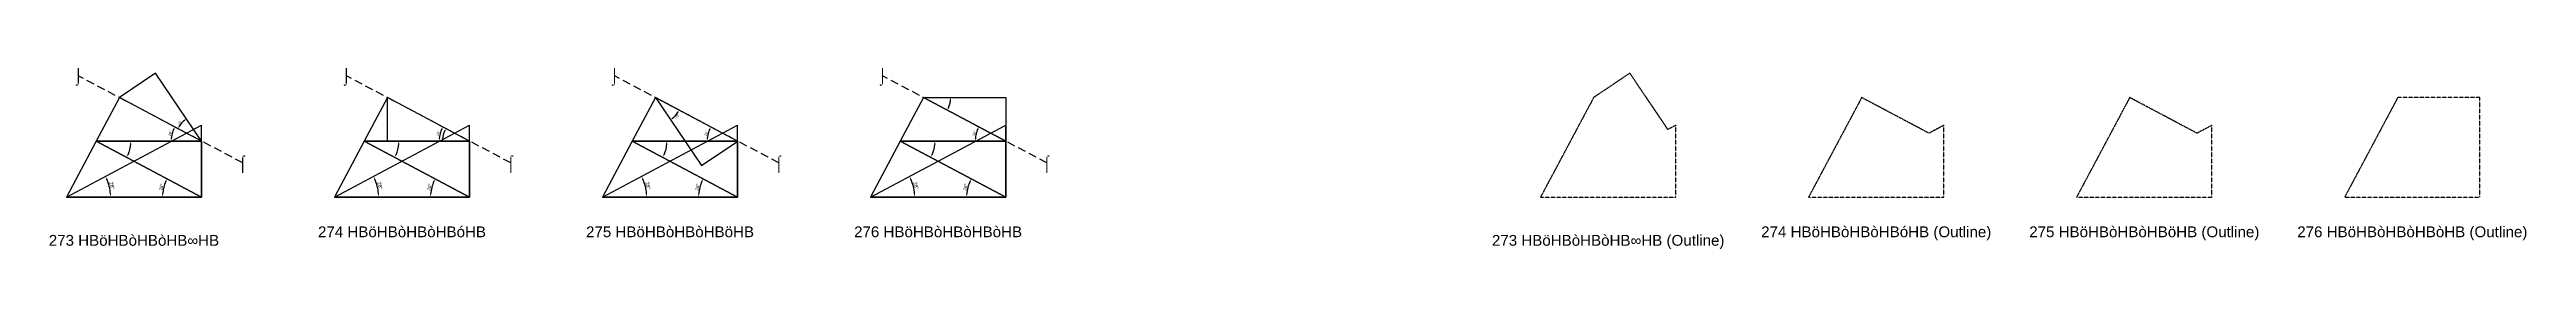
# Model space of a CAD drawing. Header units: millimetres. Extents: x 123348 to 671342, y -3335564 to 24518.
# Drawn here: x 366884 to 641612, y -2695102 to -2674543 of the extents above; entities that cross this region are included whole.
import ezdxf
from ezdxf.enums import TextEntityAlignment as Align

# ---------------------------------------------------------------- set-up
doc = ezdxf.new("R2010")
doc.units = ezdxf.units.MM
doc.header["$PDMODE"] = 35
doc.linetypes.add('DASHED', pattern=[19.05, 12.7, -6.35])
for name, color, linetype in [('BASE', 170, 'Continuous'), ('HYPOTENUSE', 20, 'Continuous'), ('PERPENDICULAR', 90, 'Continuous')]:
    doc.layers.add(name, color=color, linetype=linetype)
doc.styles.add('Arial', font='arial.ttf')
doc.dimstyles.new('ISO-25', dxfattribs={"dimtxt": 250, "dimasz": 100, "dimexe": 1.25, "dimexo": 0.625, "dimgap": 100, "dimtad": 1, "dimdec": 0, "dimtxsty": 'Arial', "dimcen": 2.5, "dimadec": 0, "dimazin": 0, "dimtfac": 1, "dimtdec": 0, "dimtmove": 0, "dimatfit": 3, "dimfxl": 1, "dimarcsym": 0})

# ---------------------------------------------------------------- blocks, each defined once
blk = doc.blocks.new('*D2')
at = {"color": 0, "lineweight": -2, "ltscale": 100, "transparency": 16777216}
blk.add_arc((0, 0), 4906, 4.08845, 23.91155, dxfattribs=at)
at = {"color": 0, "ltscale": 100, "transparency": 16777216}
for points in [[(4432, 1963), (4537, 2014), (4332, 2303)], [(4952, 352), (4835, 348), (4906, 0)]]:
    blk.add_solid(points, dxfattribs=at)
at = {"layer": 'Defpoints', "color": 0, "ltscale": 100, "transparency": 16777216}
for p in [(15000, 7976), (0, 0), (0, 0), (4841, 796), (15000, 0)]:
    blk.add_point(p, dxfattribs=at)
at = {"color": 0, "ltscale": 100, "transparency": 16777216, "insert": (5055, 1260), "char_height": 400, "attachment_point": 5, "rotation": 284, "style": 'Arial'}
blk.add_mtext('28°', dxfattribs=at)
blk = doc.blocks.new('GTN')
at = {"layer": 'BASE'}
blk.add_line((0, 0), (15000, 0), dxfattribs=at)
at = {"layer": 'HYPOTENUSE'}
blk.add_line((0, 0), (15000, 7975.6), dxfattribs=at)
at = {"layer": 'PERPENDICULAR'}
blk.add_line((15000, 0), (15000, 7975.6), dxfattribs=at)
at = {"color": 4, "ltscale": 100}
dim = blk.add_angular_dim_2l(base=(4841, 795.6), line1=((0, 0), (15000, 0)), line2=((0, 0), (15000, 7975.6)), dimstyle='ISO-25', override={"dimtxt": 400, "dimasz": 350, "dimgap": 100}, dxfattribs=at)
dim.commit()
dim.dimension.update_dxf_attribs({"geometry": '*D2', "text_midpoint": (5055.4, 1260.5)})

msp = doc.modelspace()

# ---------------------------------------------------------------- linework, layer by layer
at = {"linetype": 'DASHED', "ltscale": 70}
for p, q in [((388306, -2685090), (370073, -2675396)), ((418036, -2685090), (399803, -2675396)), ((447766, -2685090), (429533, -2675396)), ((477496, -2685090), (459262, -2675396))]:
    msp.add_line(p, q, dxfattribs=at)
at = {"linetype": 'DASHED'}
for points in [[(547262, -2688885), (547262, -2680909), (546390, -2681373), (542164, -2675109), (538146, -2677819), (532262, -2688885)], [(576992, -2688885), (576992, -2680909), (575339, -2681788), (567876, -2677819), (561992, -2688885)], [(597606, -2677819), (591722, -2688885), (606722, -2688885), (606722, -2680909), (605069, -2681788)], [(636452, -2677819), (627336, -2677819), (621452, -2688885), (636452, -2688885)]]:
    msp.add_lwpolyline(points, close=True, dxfattribs=at)

# ---------------------------------------------------------------- block references
at = {"linetype": 'DASHED', "ltscale": 100}
for p, xscale, yscale, zscale, rotation in [((383747, -2682667), 0.607770627558393, 0.607770627558393, 0.607770627558393, 123.9999999999988), ((434091, -2677819), 0.607770627558393, 0.607770627558393, 0.607770627558393, 303.9999999999989), ((383747, -2682667), 0.6883428104611109, 0.6883428104611109, 0.6883428104611109, 152), ((413477, -2682667), 0.6883428104611109, 0.6883428104611109, 0.6883428104611109, 152), ((413477, -2682667), -0.607770627558393, 0.607770627558393, 0.607770627558393, 359.999999999999), ((443207, -2682667), 0.6883428104611109, 0.6883428104611109, 0.6883428104611109, 152), ((472937, -2682667), 0.6883428104611109, 0.6883428104611109, 0.6883428104611109, 152), ((463821, -2677819), -0.607770627558393, 0.607770627558393, 0.607770627558393, 180), ((383747, -2688885), 0.882947592858929, 0.882947592858929, 0.882947592858929, 151.9999999999999), ((372053, -2682667), -0.7795964517353771, 0.7795964517353771, 0.7795964517353771, 180), ((413477, -2688885), 0.882947592858929, 0.882947592858929, 0.882947592858929, 151.9999999999999), ((401783, -2682667), -0.7795964517353771, 0.7795964517353771, 0.7795964517353771, 180), ((443207, -2688885), 0.882947592858929, 0.882947592858929, 0.882947592858929, 151.9999999999999), ((431513, -2682667), -0.7795964517353771, 0.7795964517353771, 0.7795964517353771, 180), ((472937, -2688885), 0.882947592858929, 0.882947592858929, 0.882947592858929, 151.9999999999999), ((461243, -2682667), -0.7795964517353771, 0.7795964517353771, 0.7795964517353771, 180)]:
    msp.add_blockref('GTN', p, dxfattribs=dict(at, xscale=xscale, yscale=yscale, zscale=zscale, rotation=rotation))
at = {"linetype": 'DASHED'}
for p in [(368747, -2688885), (398477, -2688885), (428207, -2688885), (457937, -2688885)]:
    msp.add_blockref('GTN', p, dxfattribs=at)

# ---------------------------------------------------------------- texts
at = {"linetype": 'DASHED', "ltscale": 100, "style": 'Arial'}
for s, p in [('⌡', (370073, -2675396)), ('⌡', (399803, -2675396)), ('⌡', (429533, -2675396)), ('⌡', (459262, -2675396)), ('⌠', (388306, -2685090)), ('⌠', (418036, -2685090)), ('⌠', (447766, -2685090)), ('⌠', (477496, -2685090)), ('274 HBöHBòHBòHBóHB', (405977, -2692757)), ('275 HBöHBòHBòHBöHB', (435707, -2692757)), ('276 HBöHBòHBòHBòHB', (465437, -2692757)), ('274 HBöHBòHBòHBóHB (Outline)', (569492, -2692757)), ('275 HBöHBòHBòHBöHB (Outline)', (599222, -2692757)), ('276 HBöHBòHBòHBòHB (Outline)', (628952, -2692757)), ('273 HBöHBòHBòHB∞HB', (376247, -2693706)), ('273 HBöHBòHBòHB∞HB (Outline)', (539762, -2693706))]:
    msp.add_text(s, height=1200, dxfattribs=at).set_placement(p, align=Align.MIDDLE_CENTER)

doc.saveas('drawing.dxf')
